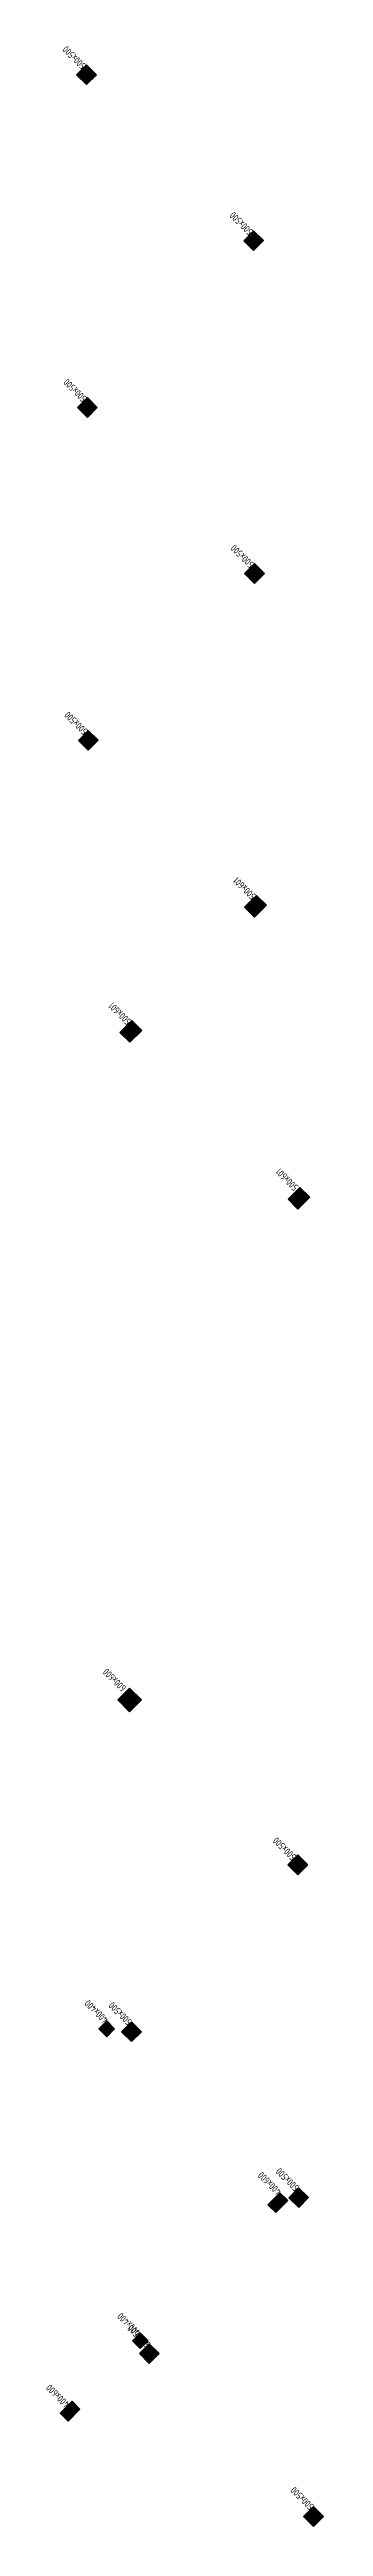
# Model space of a CAD drawing. Extents: x 517653049 to 520131079, y 3499157826 to 3500888201.
# Drawn here: x 518692723 to 518702477, y 3500085046 to 3500173463 of the extents above; entities that cross this region are included whole.
import ezdxf

# ---------------------------------------------------------------- set-up
doc = ezdxf.new("R2010")
doc.units = 0
doc.header["$LTSCALE"] = 500
doc.layers.get('0').update_dxf_attribs({"linetype": 'CONTINUOUS'})
doc.layers.add('C-XREF-SLCT', color=7, linetype='CONTINUOUS', plot=False)
doc.layers.add('S_COLU', color=2, linetype='CONTINUOUS')
doc.layers.add('S_COLU_HACH', color=15, linetype='CONTINUOUS')
doc.layers.add('尺寸标注-柱', color=3, linetype='CONTINUOUS', lineweight=18, plot=False)
doc.styles.add('Acs', font='Stfangso_0.ttf', dxfattribs={"width": 0.7})
doc.styles.add('样式 1_yjk_yjk', font='yjkeng.shx', dxfattribs={"width": 0.7, "bigfont": 'yjkchn.shx'})
doc.styles.add('样式 1_yjk_yjk_yjk', font='yjkeng.shx', dxfattribs={"width": 0.7, "bigfont": 'yjkchn.shx'})

msp = doc.modelspace()

# ---------------------------------------------------------------- texts
at = {"layer": '尺寸标注-柱', "linetype": 'Continuous', "width": 0.7}
for s, style, p in [('500x500', '样式 1_yjk_yjk_yjk', (518694034, 3500172918)), ('500x500', '样式 1_yjk_yjk_yjk', (518699990, 3500166994)), ('500x500', '样式 1_yjk_yjk_yjk', (518694067, 3500161038)), ('500x500', '样式 1_yjk_yjk_yjk', (518700023, 3500155115)), ('500x500', '样式 1_yjk_yjk_yjk', (518694100, 3500149159)), ('500x601', '样式 1_yjk_yjk_yjk', (518700091, 3500143271)), ('500x601', '样式 1_yjk_yjk_yjk', (518695649, 3500138804)), ('500x601', '样式 1_yjk_yjk_yjk', (518701605, 3500132881)), ('600x600', '样式 1_yjk_yjk_yjk', (518695472, 3500115003)), ('500x500', '样式 1_yjk_yjk_yjk', (518701528, 3500108980)), ('400x400', '样式 1_yjk_yjk', (518694827, 3500103163)), ('500x500', '样式 1_yjk_yjk_yjk', (518695676, 3500103095)), ('500x500', '样式 1_yjk_yjk_yjk', (518701632, 3500097172)), ('400x600', '样式 1_yjk_yjk_yjk', (518700996, 3500097029)), ('400x400', '样式 1_yjk_yjk', (518695989, 3500091994)), ('500x500', '样式 1_yjk_yjk_yjk', (518696344, 3500091571)), ('400x600', '样式 1_yjk_yjk_yjk', (518693450, 3500089442)), ('500x500', '样式 1_yjk_yjk_yjk', (518702158, 3500085789))]:
    msp.add_text(s, height=250, rotation=135.15729, dxfattribs=dict(at, style=style)).set_placement(p)

# ---------------------------------------------------------------- blocks, each defined once
blk = doc.blocks.new('AcsAcadShareArea')
for points in [[(0, 0), (118900, 0), (118900, 85000), (0, 85000)], [(0, 0), (6892.9, 0), (6892.9, 2699.2), (0, 2699.2)], [(6892.9, 0), (28409.4, 0), (28409.4, 2708.4), (6892.9, 2708.4)], [(0, 733), (0, 733), (0, 0), (0, 0)]]:
    blk.add_lwpolyline(points, close=True)
at = {"insert": (596.8, 1991.4), "char_height": 1000, "width": 6073.9, "attachment_point": 1, "style": 'Acs'}
blk.add_mtext('唯一编号：', dxfattribs=at)
at = {"style": 'Acs', "width": 0.8}
blk.add_attdef('唯一编号', (7537.4, 860.8), '', height=1000, dxfattribs=at)

# ---------------------------------------------------------------- hatches: boundary and pattern name
at = {"layer": 'S_COLU_HACH'}
h = msp.add_hatch(color=256, dxfattribs=at)
h.dxf.hatch_style = 1
h.paths.add_polyline_path([(518694036, 3500172211), (518693682, 3500172563), (518694034, 3500172918), (518694389, 3500172565)])
h = msp.add_hatch(color=256, dxfattribs=at)
h.dxf.hatch_style = 1
h.paths.add_polyline_path([(518699992, 3500166287), (518699638, 3500166640), (518699990, 3500166994), (518700345, 3500166642)])
h = msp.add_hatch(color=256, dxfattribs=at)
h.dxf.hatch_style = 1
h.paths.add_polyline_path([(518694069, 3500160331), (518693714, 3500160684), (518694067, 3500161038), (518694421, 3500160686)])
h = msp.add_hatch(color=256, dxfattribs=at)
h.dxf.hatch_style = 1
h.paths.add_polyline_path([(518700025, 3500154408), (518699670, 3500154760), (518700023, 3500155115), (518700377, 3500154762)])
h = msp.add_hatch(color=256, dxfattribs=at)
h.dxf.hatch_style = 1
h.paths.add_polyline_path([(518694102, 3500148452), (518693747, 3500148804), (518694100, 3500149159), (518694454, 3500148806)])
h = msp.add_hatch(color=256, dxfattribs=at)
h.dxf.hatch_style = 1
h.paths.add_polyline_path([(518700022, 3500142493), (518699668, 3500142846), (518700091, 3500143271), (518700445, 3500142918)])
h = msp.add_hatch(color=256, dxfattribs=at)
h.dxf.hatch_style = 1
h.paths.add_polyline_path([(518695580, 3500138026), (518695225, 3500138379), (518695648, 3500138804), (518696003, 3500138451)])
h = msp.add_hatch(color=256, dxfattribs=at)
h.dxf.hatch_style = 1
h.paths.add_polyline_path([(518701571, 3500132067), (518701217, 3500132420), (518701640, 3500132845), (518701994, 3500132493)])
h = msp.add_hatch(color=256, dxfattribs=at)
h.dxf.hatch_style = 1
h.paths.add_polyline_path([(518695575, 3500114126), (518695149, 3500114549), (518695572, 3500114974), (518695998, 3500114551)])
h = msp.add_hatch(color=256, dxfattribs=at)
h.dxf.hatch_style = 1
h.paths.add_polyline_path([(518701566, 3500108308), (518701211, 3500108661), (518701564, 3500109016), (518701918, 3500108663)])
h = msp.add_hatch(color=256, dxfattribs=at)
h.dxf.hatch_style = 1
h.paths.add_polyline_path([(518694758, 3500102527), (518694474, 3500102809), (518694756, 3500103093), (518695040, 3500102810)])
h = msp.add_hatch(color=256, dxfattribs=at)
h.dxf.hatch_style = 1
h.paths.add_polyline_path([(518695642, 3500102352), (518695288, 3500102705), (518695640, 3500103060), (518695995, 3500102707)])
h = msp.add_hatch(color=256, dxfattribs=at)
h.dxf.hatch_style = 1
h.paths.add_polyline_path([(518700786, 3500096250), (518700502, 3500096532), (518700925, 3500096958), (518701209, 3500096676)])
h = msp.add_hatch(color=256, dxfattribs=at)
h.dxf.hatch_style = 1
h.paths.add_polyline_path([(518701598, 3500096429), (518701244, 3500096782), (518701596, 3500097136), (518701951, 3500096784)])
h = msp.add_hatch(color=256, dxfattribs=at)
h.dxf.hatch_style = 1
h.paths.add_polyline_path([(518695955, 3500091393), (518695672, 3500091675), (518695954, 3500091959), (518696237, 3500091677)])
h = msp.add_hatch(color=256, dxfattribs=at)
h.dxf.hatch_style = 1
h.paths.add_polyline_path([(518696275, 3500090864), (518695920, 3500091216), (518696273, 3500091571), (518696627, 3500091218)])
h = msp.add_hatch(color=256, dxfattribs=at)
h.dxf.hatch_style = 1
h.paths.add_polyline_path([(518693381, 3500088805), (518693098, 3500089087), (518693521, 3500089513), (518693804, 3500089231)])
h = msp.add_hatch(color=256, dxfattribs=at)
h.dxf.hatch_style = 1
h.paths.add_polyline_path([(518702125, 3500085046), (518701770, 3500085399), (518702123, 3500085753), (518702477, 3500085401)])

# ---------------------------------------------------------------- linework, layer by layer
at = {"layer": 'S_COLU'}
for points in [[(518694036, 3500172211), (518693682, 3500172563), (518694034, 3500172918), (518694389, 3500172565)], [(518699992, 3500166287), (518699638, 3500166640), (518699990, 3500166994), (518700345, 3500166642)], [(518694069, 3500160331), (518693714, 3500160684), (518694067, 3500161038), (518694421, 3500160686)], [(518700025, 3500154408), (518699670, 3500154760), (518700023, 3500155115), (518700377, 3500154762)], [(518694102, 3500148452), (518693747, 3500148804), (518694100, 3500149159), (518694454, 3500148806)], [(518700022, 3500142493), (518699668, 3500142846), (518700091, 3500143271), (518700445, 3500142918)], [(518695580, 3500138026), (518695225, 3500138379), (518695648, 3500138804), (518696003, 3500138451)], [(518701571, 3500132067), (518701217, 3500132420), (518701640, 3500132845), (518701994, 3500132493)], [(518695575, 3500114126), (518695149, 3500114549), (518695572, 3500114974), (518695998, 3500114551)], [(518701566, 3500108308), (518701211, 3500108661), (518701564, 3500109016), (518701918, 3500108663)], [(518694758, 3500102527), (518694474, 3500102809), (518694756, 3500103093), (518695040, 3500102810)], [(518695642, 3500102352), (518695288, 3500102705), (518695640, 3500103060), (518695995, 3500102707)], [(518700786, 3500096250), (518700502, 3500096532), (518700925, 3500096958), (518701209, 3500096676)], [(518701598, 3500096429), (518701244, 3500096782), (518701596, 3500097136), (518701951, 3500096784)], [(518695955, 3500091393), (518695672, 3500091675), (518695954, 3500091959), (518696237, 3500091677)], [(518696275, 3500090864), (518695920, 3500091216), (518696273, 3500091571), (518696627, 3500091218)], [(518693381, 3500088805), (518693098, 3500089087), (518693521, 3500089513), (518693804, 3500089231)], [(518702125, 3500085046), (518701770, 3500085399), (518702123, 3500085753), (518702477, 3500085401)]]:
    msp.add_lwpolyline(points, close=True, dxfattribs=at)

# ---------------------------------------------------------------- block references
at = {"layer": 'C-XREF-SLCT', "xscale": 20, "yscale": 20, "zscale": 20}
msp.add_blockref('AcsAcadShareArea', (517753079, 3499188201), dxfattribs=at).add_auto_attribs({'唯一编号': 'colu'})

msp.set_redraw_order([(e.dxf.handle, doc.entitydb.next_handle()) for e in msp.query("TEXT MTEXT ATTDEF DIMENSION ARC_DIMENSION")])  # texts and dimensions are drawn at this point

doc.saveas('drawing.dxf')
